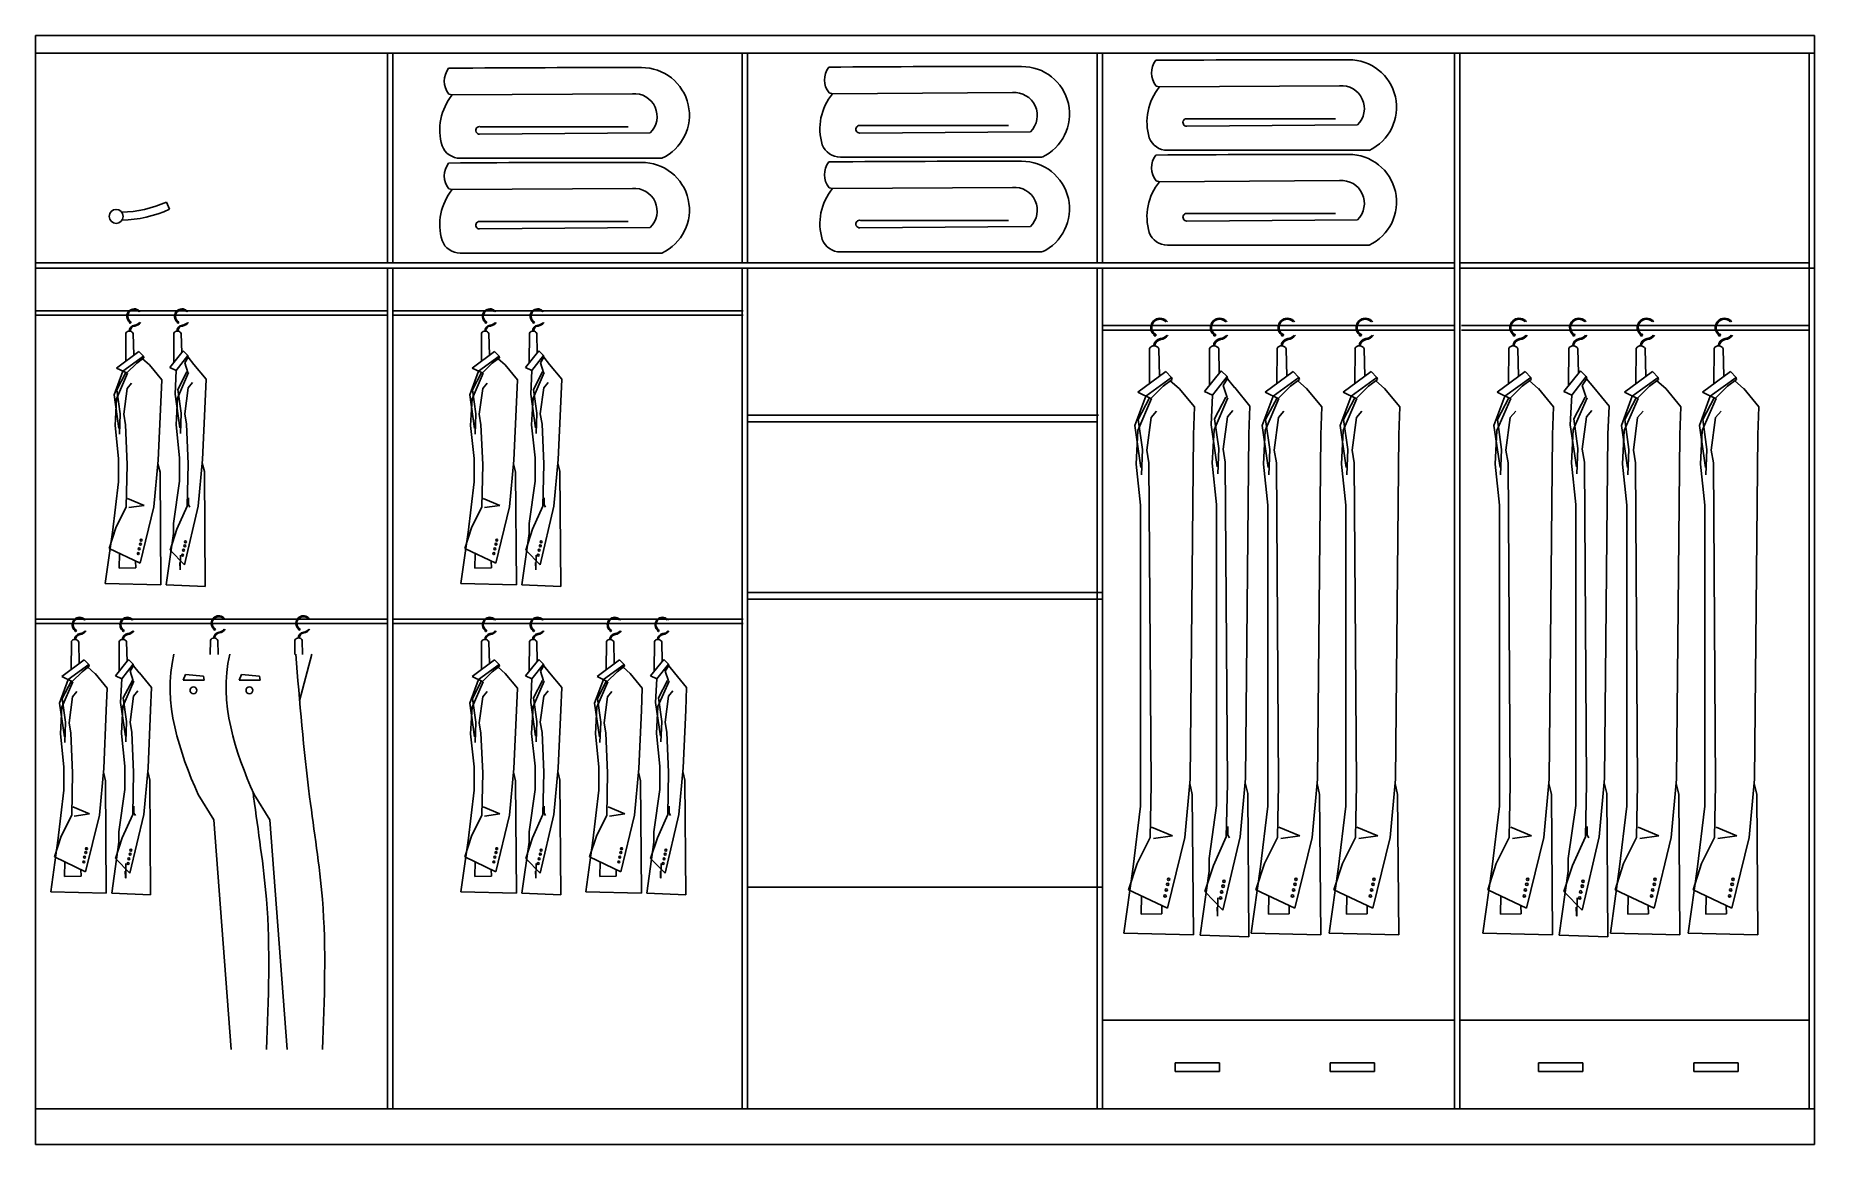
# Model space of a CAD drawing. Header units: millimetres. Extents: x 0 to 4012, y 0 to 2500.
import ezdxf

# ---------------------------------------------------------------- set-up
doc = ezdxf.new("R2010")
doc.units = ezdxf.units.MM
doc.layers.add('家私', color=2, linetype='Continuous')

msp = doc.modelspace()

# ---------------------------------------------------------------- linework, layer by layer
at = {"color": 7}
for p, q in [((0, 2500), (3200, 2500)), ((0, 0), (0, 2500)), ((3200, 2500), (4012, 2500)), ((4012, 0), (4012, 2500)), ((0, 2460), (3200, 2460)), ((794, 1987.9), (794, 2460)), ((806, 1987.9), (806, 2460)), ((1594, 1987.9), (1594, 2460)), ((1606, 1987.9), (1606, 2460)), ((2394, 1987.9), (2394, 2460)), ((2406, 1987.9), (2406, 2460)), ((3200, 80), (3200, 2460)), ((3200, 2460), (4012, 2460)), ((3212, 80), (3212, 2460)), ((4000, 80), (4000, 2460)), ((0, 1987.9), (3200, 1987.9)), ((0, 1975.9), (3200, 1975.9)), ((794, 80), (794, 1975.9)), ((806, 80), (806, 1975.9)), ((1594, 80), (1594, 1975.9)), ((1606, 80), (1606, 1975.9)), ((2394, 80), (2394, 1975.9)), ((2406, 80), (2406, 1975.9)), ((3212, 1987.9), (4000, 1987.9)), ((3212, 1975.9), (4012, 1975.9)), ((0, 1879.6), (794, 1879.6)), ((0, 1869.6), (794, 1869.6)), ((806, 1879.6), (1596, 1879.6)), ((806, 1869.6), (1596, 1869.6)), ((2406, 1846.2), (3200, 1846.2)), ((3216, 1846.2), (4000, 1846.2)), ((203.8, 1829.3), (203.4, 1765.7)), ((221.5, 1779.1), (220.3, 1828.5)), ((311.9, 1829.3), (311.6, 1762.2)), ((329.5, 1784.5), (328.4, 1828.5)), ((1005.9, 1829.3), (1005.5, 1765.7)), ((1023.6, 1779.1), (1022.4, 1828.5)), ((1114, 1829.3), (1113.6, 1762.2)), ((1131.5, 1784.5), (1130.5, 1828.5)), ((2406, 1836.2), (3200, 1836.2)), ((3216, 1836.2), (4000, 1836.2)), ((233.1, 1787.6), (182.6, 1750.2)), ((196.9, 1743.5), (243.5, 1777.2)), ((244.4, 1773.5), (228, 1761.2)), ((233.1, 1787.6), (243.5, 1777.2)), ((241.1, 1771.1), (257.1, 1757.3)), ((244.4, 1773.5), (243.5, 1777.2)), ((333, 1788.9), (303, 1751.6)), ((317.3, 1744.9), (343.5, 1778.5)), ((333, 1788.9), (343.5, 1778.5)), ((344.4, 1774.8), (336.4, 1762.5)), ((344.4, 1774.8), (343.5, 1778.5)), ((344.2, 1774.6), (357, 1758.6)), ((1035.1, 1787.6), (984.6, 1750.2)), ((998.9, 1743.5), (1045.5, 1777.2)), ((1046.4, 1773.5), (1030, 1761.2)), ((1035.1, 1787.6), (1045.5, 1777.2)), ((1043.2, 1771.1), (1059.1, 1757.3)), ((1046.4, 1773.5), (1045.5, 1777.2)), ((1135.1, 1788.9), (1105.1, 1751.6)), ((1119.4, 1744.9), (1145.5, 1778.5)), ((1135.1, 1788.9), (1145.5, 1778.5)), ((1146.4, 1774.8), (1138.5, 1762.5)), ((1146.4, 1774.8), (1145.5, 1778.5)), ((1146.3, 1774.6), (1159.1, 1758.6)), ((2512.7, 1794.5), (2512.2, 1715.1)), ((2534.8, 1731.8), (2533.3, 1793.6)), ((2647.9, 1794.5), (2647.4, 1710.7)), ((2669.8, 1738.6), (2668.5, 1793.6)), ((2800, 1794.5), (2799.5, 1715.1)), ((2822.1, 1731.8), (2820.6, 1793.6)), ((2975.9, 1794.5), (2975.4, 1715.1)), ((2998, 1731.8), (2996.5, 1793.6)), ((3322.7, 1794.5), (3322.2, 1715.1)), ((3344.8, 1731.8), (3343.3, 1793.6)), ((3457.9, 1794.5), (3457.4, 1710.7)), ((3479.8, 1738.6), (3478.5, 1793.6)), ((3610, 1794.5), (3609.5, 1715.1)), ((3632.1, 1731.8), (3630.6, 1793.6)), ((3785.9, 1794.5), (3785.4, 1715.1)), ((3808, 1731.8), (3806.5, 1793.6)), ((196.9, 1743.5), (177.1, 1690.2)), ((207.3, 1738.7), (182.4, 1681.2)), ((182.6, 1750.2), (207.3, 1738.6)), ((183.2, 1701.1), (203.8, 1740.2)), ((205.8, 1739.3), (228, 1761.2)), ((257.2, 1757.3), (284.6, 1724.1)), ((303, 1751.6), (317.3, 1744.9)), ((317.3, 1744.9), (314.8, 1691.5)), ((344.9, 1740.1), (320.1, 1682.6)), ((320.9, 1702.4), (341.4, 1741.6)), ((343.4, 1740.6), (336.4, 1762.5)), ((357.2, 1758.6), (384.6, 1725.4)), ((384.6, 1725.4), (382.6, 1674.8)), ((998.9, 1743.5), (979.2, 1690.2)), ((1009.4, 1738.7), (984.5, 1681.2)), ((984.6, 1750.2), (1009.3, 1738.6)), ((985.3, 1701.1), (1005.8, 1740.2)), ((1007.9, 1739.3), (1030, 1761.2)), ((1059.3, 1757.3), (1086.6, 1724.1)), ((1105.1, 1751.6), (1119.4, 1744.9)), ((1119.4, 1744.9), (1116.8, 1691.5)), ((1147, 1740.1), (1122.1, 1682.6)), ((1122.9, 1702.4), (1143.5, 1741.6)), ((1145.5, 1740.6), (1138.5, 1762.5)), ((1159.3, 1758.6), (1186.6, 1725.4)), ((1186.6, 1725.4), (1184.7, 1674.8)), ((2549.3, 1742.5), (2486.2, 1695.8)), ((2504, 1687.4), (2562.3, 1729.4)), ((2549.3, 1742.5), (2562.3, 1729.4)), ((2563.4, 1724.8), (2562.3, 1729.4)), ((2674.3, 1744.1), (2636.7, 1697.4)), ((2654.6, 1689), (2687.3, 1731.1)), ((2674.3, 1744.1), (2687.3, 1731.1)), ((2688.4, 1726.5), (2678.4, 1711.1)), ((2688.4, 1726.5), (2687.3, 1731.1)), ((2688.2, 1726.2), (2704.3, 1706.2)), ((2836.5, 1742.5), (2773.4, 1695.8)), ((2791.3, 1687.4), (2849.5, 1729.4)), ((2836.5, 1742.5), (2849.5, 1729.4)), ((2850.7, 1724.8), (2849.5, 1729.4)), ((3012.4, 1742.5), (2949.3, 1695.8)), ((2967.1, 1687.4), (3025.4, 1729.4)), ((3012.4, 1742.5), (3025.4, 1729.4)), ((3026.6, 1724.8), (3025.4, 1729.4)), ((3359.3, 1742.5), (3296.2, 1695.8)), ((3314, 1687.4), (3372.3, 1729.4)), ((3359.3, 1742.5), (3372.3, 1729.4)), ((3373.4, 1724.8), (3372.3, 1729.4)), ((3484.3, 1744.1), (3446.7, 1697.4)), ((3464.6, 1689), (3497.3, 1731.1)), ((3484.3, 1744.1), (3497.3, 1731.1)), ((3498.4, 1726.5), (3488.4, 1711.1)), ((3498.4, 1726.5), (3497.3, 1731.1)), ((3498.2, 1726.2), (3514.3, 1706.2)), ((3646.5, 1742.5), (3583.4, 1695.8)), ((3601.3, 1687.4), (3659.5, 1729.4)), ((3646.5, 1742.5), (3659.5, 1729.4)), ((3660.7, 1724.8), (3659.5, 1729.4)), ((3822.4, 1742.5), (3759.3, 1695.8)), ((3777.1, 1687.4), (3835.4, 1729.4)), ((3822.4, 1742.5), (3835.4, 1729.4)), ((3836.6, 1724.8), (3835.4, 1729.4)), ((177.1, 1690.2), (188.1, 1614.4)), ((183.2, 1701.1), (190.8, 1647.3)), ((198.7, 1646.1), (206.5, 1704.6)), ((206.5, 1704.6), (216.2, 1716.3)), ((284.6, 1724.1), (282.6, 1673.4)), ((314.8, 1691.5), (325.7, 1615.8)), ((320.9, 1702.4), (328.5, 1648.6)), ((336.3, 1647.5), (344.1, 1706)), ((344.1, 1706), (353.9, 1717.6)), ((979.2, 1690.2), (990.1, 1614.4)), ((985.3, 1701.1), (992.9, 1647.3)), ((1000.7, 1646.1), (1008.5, 1704.6)), ((1008.5, 1704.6), (1018.3, 1716.3)), ((1086.6, 1724.1), (1084.7, 1673.4)), ((1116.8, 1691.5), (1127.8, 1615.8)), ((1122.9, 1702.4), (1130.5, 1648.6)), ((1138.4, 1647.5), (1146.2, 1706)), ((1146.2, 1706), (1155.9, 1717.6)), ((2504, 1687.4), (2479.3, 1620.7)), ((2486.2, 1695.8), (2517, 1681.2)), ((2515.2, 1682.1), (2542.9, 1709.4)), ((2563.4, 1724.8), (2542.9, 1709.4)), ((2559.3, 1721.8), (2579.3, 1704.6)), ((2579.5, 1704.5), (2613.7, 1663.1)), ((2636.7, 1697.4), (2654.6, 1689)), ((2654.6, 1689), (2651.4, 1622.4)), ((2687.3, 1683.7), (2678.4, 1711.1)), ((2704.5, 1706.2), (2738.7, 1664.8)), ((2791.3, 1687.4), (2766.6, 1620.7)), ((2773.4, 1695.8), (2804.3, 1681.2)), ((2802.5, 1682.1), (2830.1, 1709.4)), ((2850.7, 1724.8), (2830.1, 1709.4)), ((2846.6, 1721.8), (2866.5, 1704.6)), ((2866.7, 1704.5), (2900.9, 1663.1)), ((2967.1, 1687.4), (2942.5, 1620.7)), ((2949.3, 1695.8), (2980.2, 1681.2)), ((2978.4, 1682.1), (3006, 1709.4)), ((3026.6, 1724.8), (3006, 1709.4)), ((3022.5, 1721.8), (3042.4, 1704.6)), ((3042.6, 1704.5), (3076.8, 1663.1)), ((3314, 1687.4), (3289.3, 1620.7)), ((3296.2, 1695.8), (3327, 1681.2)), ((3325.2, 1682.1), (3352.9, 1709.4)), ((3373.4, 1724.8), (3352.9, 1709.4)), ((3369.3, 1721.8), (3389.3, 1704.6)), ((3389.5, 1704.5), (3423.7, 1663.1)), ((3446.7, 1697.4), (3464.6, 1689)), ((3464.6, 1689), (3461.4, 1622.4)), ((3497.3, 1683.7), (3488.4, 1711.1)), ((3514.5, 1706.2), (3548.7, 1664.8)), ((3601.3, 1687.4), (3576.6, 1620.7)), ((3583.4, 1695.8), (3614.3, 1681.2)), ((3612.5, 1682.1), (3640.1, 1709.4)), ((3660.7, 1724.8), (3640.1, 1709.4)), ((3656.6, 1721.8), (3676.5, 1704.6)), ((3676.7, 1704.5), (3710.9, 1663.1)), ((3777.1, 1687.4), (3752.5, 1620.7)), ((3759.3, 1695.8), (3790.2, 1681.2)), ((3788.4, 1682.1), (3816, 1709.4)), ((3836.6, 1724.8), (3816, 1709.4)), ((3832.5, 1721.8), (3852.4, 1704.6)), ((3852.6, 1704.5), (3886.8, 1663.1)), ((182.4, 1681.2), (179.2, 1620.8)), ((190.8, 1647.3), (189, 1601.6)), ((202.6, 1622.7), (198.7, 1646.1)), ((282.6, 1673.4), (276.8, 1542.8)), ((320.1, 1682.6), (316.8, 1622.1)), ((328.5, 1648.6), (326.6, 1603)), ((340.2, 1624.1), (336.3, 1647.5)), ((382.6, 1674.8), (376.8, 1544.1)), ((984.5, 1681.2), (981.2, 1620.8)), ((992.9, 1647.3), (991.1, 1601.6)), ((1004.6, 1622.7), (1000.7, 1646.1)), ((1084.7, 1673.4), (1078.8, 1542.8)), ((1122.1, 1682.6), (1118.8, 1622.1)), ((1130.5, 1648.6), (1128.7, 1603)), ((1142.3, 1624.1), (1138.4, 1647.5)), ((1184.7, 1674.8), (1178.8, 1544.1)), ((2517.1, 1681.4), (2486, 1609.5)), ((2487, 1634.4), (2512.7, 1683.3)), ((2516.1, 1638.7), (2528.2, 1653.4)), ((2613.7, 1663.1), (2611.2, 1599.7)), ((2689.1, 1683), (2658, 1611.2)), ((2659, 1636), (2684.7, 1684.9)), ((2688.1, 1640.4), (2700.3, 1655)), ((2738.7, 1664.8), (2736.2, 1601.4)), ((2804.3, 1681.4), (2773.2, 1609.5)), ((2774.3, 1634.4), (2800, 1683.3)), ((2803.3, 1638.7), (2815.5, 1653.4)), ((2900.9, 1663.1), (2898.5, 1599.7)), ((2980.2, 1681.4), (2949.1, 1609.5)), ((2950.1, 1634.4), (2975.8, 1683.3)), ((2979.2, 1638.7), (2991.4, 1653.4)), ((3076.8, 1663.1), (3074.4, 1599.7)), ((3327.1, 1681.4), (3296, 1609.5)), ((3297, 1634.4), (3322.7, 1683.3)), ((3326.1, 1638.7), (3338.2, 1653.4)), ((3423.7, 1663.1), (3421.2, 1599.7)), ((3499.1, 1683), (3468, 1611.2)), ((3469, 1636), (3494.7, 1684.9)), ((3498.1, 1640.4), (3510.3, 1655)), ((3548.7, 1664.8), (3546.2, 1601.4)), ((3614.3, 1681.4), (3583.2, 1609.5)), ((3584.3, 1634.4), (3610, 1683.3)), ((3613.3, 1638.7), (3625.5, 1653.4)), ((3710.9, 1663.1), (3708.5, 1599.7)), ((3790.2, 1681.4), (3759.1, 1609.5)), ((3760.1, 1634.4), (3785.8, 1683.3)), ((3789.2, 1638.7), (3801.4, 1653.4)), ((3886.8, 1663.1), (3884.4, 1599.7)), ((179.2, 1620.8), (187, 1546.7)), ((206.5, 1533), (202.6, 1622.7)), ((316.8, 1622.1), (324.6, 1548)), ((344.1, 1534.4), (340.2, 1624.1)), ((981.2, 1620.8), (989, 1546.7)), ((1008.5, 1533), (1004.6, 1622.7)), ((1118.8, 1622.1), (1126.7, 1548)), ((1146.2, 1534.4), (1142.3, 1624.1)), ((1606, 1644), (2397.4, 1644)), ((1606, 1629), (2394, 1629)), ((2479.3, 1620.7), (2493.1, 1526)), ((2486, 1609.5), (2481.9, 1533.9)), ((2487, 1634.4), (2496.5, 1567.1)), ((2506.3, 1565.6), (2516.1, 1638.7)), ((2651.4, 1622.4), (2665.1, 1527.7)), ((2658, 1611.2), (2653.9, 1535.6)), ((2659, 1636), (2668.5, 1568.8)), ((2678.3, 1567.3), (2688.1, 1640.4)), ((2766.6, 1620.7), (2780.3, 1526)), ((2773.2, 1609.5), (2769.2, 1533.9)), ((2774.3, 1634.4), (2783.7, 1567.1)), ((2793.6, 1565.6), (2803.3, 1638.7)), ((2942.5, 1620.7), (2956.2, 1526)), ((2949.1, 1609.5), (2945.1, 1533.9)), ((2950.1, 1634.4), (2959.6, 1567.1)), ((2969.4, 1565.6), (2979.2, 1638.7)), ((3289.3, 1620.7), (3303.1, 1526)), ((3296, 1609.5), (3291.9, 1533.9)), ((3297, 1634.4), (3306.5, 1567.1)), ((3316.3, 1565.6), (3326.1, 1638.7)), ((3461.4, 1622.4), (3475.1, 1527.7)), ((3468, 1611.2), (3463.9, 1535.6)), ((3469, 1636), (3478.5, 1568.8)), ((3488.3, 1567.3), (3498.1, 1640.4)), ((3576.6, 1620.7), (3590.3, 1526)), ((3583.2, 1609.5), (3579.2, 1533.9)), ((3584.3, 1634.4), (3593.7, 1567.1)), ((3603.6, 1565.6), (3613.3, 1638.7)), ((3752.5, 1620.7), (3766.2, 1526)), ((3759.1, 1609.5), (3755.1, 1533.9)), ((3760.1, 1634.4), (3769.6, 1567.1)), ((3779.4, 1565.6), (3789.2, 1638.7)), ((2496.5, 1567.1), (2494.2, 1510)), ((2511.2, 1536.4), (2506.3, 1565.6)), ((2611.2, 1599.7), (2603.9, 823.5)), ((2668.5, 1568.8), (2666.2, 1511.7)), ((2683.2, 1538), (2678.3, 1567.3)), ((2736.2, 1601.4), (2728.9, 825.1)), ((2783.7, 1567.1), (2781.5, 1510)), ((2798.4, 1536.4), (2793.6, 1565.6)), ((2898.5, 1599.7), (2891.2, 823.5)), ((2959.6, 1567.1), (2957.3, 1510)), ((2974.3, 1536.4), (2969.4, 1565.6)), ((3074.4, 1599.7), (3067.1, 823.5)), ((3306.5, 1567.1), (3304.2, 1510)), ((3321.2, 1536.4), (3316.3, 1565.6)), ((3421.2, 1599.7), (3413.9, 823.5)), ((3478.5, 1568.8), (3476.2, 1511.7)), ((3493.2, 1538), (3488.3, 1567.3)), ((3546.2, 1601.4), (3538.9, 825.1)), ((3593.7, 1567.1), (3591.5, 1510)), ((3608.4, 1536.4), (3603.6, 1565.6)), ((3708.5, 1599.7), (3701.2, 823.5)), ((3769.6, 1567.1), (3767.3, 1510)), ((3784.3, 1536.4), (3779.4, 1565.6)), ((3884.4, 1599.7), (3877.1, 823.5)), ((187, 1546.7), (187, 1494.1)), ((204.5, 1437.5), (206.5, 1533)), ((276.8, 1542.8), (267, 1437.5)), ((280.7, 1515.5), (276, 1534.8)), ((324.6, 1548), (324.6, 1495.4)), ((342.2, 1438.8), (344.1, 1534.4)), ((376.8, 1544.1), (367, 1438.8)), ((380.7, 1516.8), (376, 1536.1)), ((989, 1546.7), (989, 1494.1)), ((1006.6, 1437.5), (1008.5, 1533)), ((1078.8, 1542.8), (1069.1, 1437.5)), ((1082.7, 1515.5), (1078.1, 1534.8)), ((1126.7, 1548), (1126.7, 1495.4)), ((1144.2, 1438.8), (1146.2, 1534.4)), ((1178.8, 1544.1), (1169.1, 1438.8)), ((1182.7, 1516.8), (1178.1, 1536.1)), ((2481.9, 1533.9), (2491.7, 1441.3)), ((2516.1, 811.3), (2511.2, 1536.4)), ((2653.9, 1535.6), (2663.7, 1443)), ((2688.1, 812.9), (2683.2, 1538)), ((2769.2, 1533.9), (2778.9, 1441.3)), ((2803.3, 811.3), (2798.4, 1536.4)), ((2945.1, 1533.9), (2954.8, 1441.3)), ((2979.2, 811.3), (2974.3, 1536.4)), ((3291.9, 1533.9), (3301.7, 1441.3)), ((3326.1, 811.3), (3321.2, 1536.4)), ((3463.9, 1535.6), (3473.7, 1443)), ((3498.1, 812.9), (3493.2, 1538)), ((3579.2, 1533.9), (3588.9, 1441.3)), ((3613.3, 811.3), (3608.4, 1536.4)), ((3755.1, 1533.9), (3764.8, 1441.3)), ((3789.2, 811.3), (3784.3, 1536.4)), ((187, 1494.1), (173.3, 1380)), ((282.6, 1261.8), (280.7, 1515.5)), ((324.6, 1495.4), (310.9, 1399.9)), ((382.6, 1258.2), (380.7, 1516.8)), ((989, 1494.1), (975.4, 1380)), ((1084.7, 1261.8), (1082.7, 1515.5)), ((1126.7, 1495.4), (1113, 1399.9)), ((1184.7, 1258.2), (1182.7, 1516.8)), ((207.4, 1456.3), (245, 1440.7)), ((345, 1457.7), (345, 1442)), ((1009.4, 1456.3), (1047, 1440.7)), ((1147.1, 1457.7), (1147, 1442)), ((181.1, 1390.4), (204.5, 1437.5)), ((245, 1440.7), (210.5, 1435.7)), ((267, 1437.5), (236, 1310.3)), ((318.8, 1386.9), (342.2, 1438.8)), ((367, 1438.8), (336, 1306.8)), ((345, 1442), (348.1, 1437)), ((983.2, 1390.4), (1006.6, 1437.5)), ((1047, 1440.7), (1012.6, 1435.7)), ((1069.1, 1437.5), (1038, 1310.3)), ((1120.8, 1386.9), (1144.2, 1438.8)), ((1169.1, 1438.8), (1138, 1306.8)), ((1147, 1442), (1150.2, 1437)), ((2491.7, 1441.3), (2491.7, 762.5)), ((2663.7, 1443), (2663.7, 764.2)), ((2778.9, 1441.3), (2778.9, 762.5)), ((2954.8, 1441.3), (2954.8, 762.5)), ((3301.7, 1441.3), (3301.7, 762.5)), ((3473.7, 1443), (3473.7, 764.2)), ((3588.9, 1441.3), (3588.9, 762.5)), ((3764.8, 1441.3), (3764.8, 762.5)), ((173.3, 1380.7), (157.2, 1265)), ((165.7, 1343.5), (181.1, 1390.4)), ((173.3, 1380), (173.3, 1380.7)), ((310.9, 1377.1), (294.9, 1261.5)), ((303.3, 1339.9), (318.8, 1386.9)), ((310.9, 1399.9), (310.9, 1377.1)), ((975.4, 1380.7), (959.3, 1265)), ((967.8, 1343.5), (983.2, 1390.4)), ((975.4, 1380), (975.4, 1380.7)), ((1113, 1377.1), (1096.9, 1261.5)), ((1105.4, 1339.9), (1120.8, 1386.9)), ((1113, 1399.9), (1113, 1377.1)), ((236, 1310.3), (165.7, 1343.5)), ((189.3, 1332.4), (188.7, 1299.3)), ((336, 1306.8), (303.3, 1339.9)), ((326.9, 1328.8), (326.4, 1295.7)), ((1038, 1310.3), (967.8, 1343.5)), ((991.3, 1332.4), (990.8, 1299.3)), ((1138, 1306.8), (1105.4, 1339.9)), ((1129, 1328.8), (1128.4, 1295.7)), ((188.7, 1299.3), (226, 1299.9)), ((226, 1299.9), (225.5, 1315.3)), ((326, 1296.4), (325.5, 1311.7)), ((326.4, 1295.7), (326, 1296.4)), ((990.8, 1299.3), (1028, 1299.9)), ((1028, 1299.9), (1027.6, 1315.3)), ((1128, 1296.4), (1127.6, 1311.7)), ((1128.4, 1295.7), (1128, 1296.4)), ((157.2, 1265), (282.6, 1261.8)), ((294.9, 1261.5), (382.6, 1258.2)), ((959.3, 1265), (1084.7, 1261.8)), ((1096.9, 1261.5), (1184.7, 1258.2)), ((1606, 1244), (2406, 1244)), ((1606, 1229), (2406, 1229)), ((0, 1184.2), (794, 1184.2)), ((0, 1174.2), (794, 1174.2)), ((806, 1184.2), (1596, 1184.2)), ((806, 1174.2), (1596, 1174.2)), ((80.7, 1133.9), (80.3, 1070.3)), ((98.4, 1083.7), (97.2, 1133.2)), ((188.8, 1133.9), (188.4, 1066.8)), ((206.4, 1089.1), (205.3, 1133.2)), ((394.3, 1137.2), (394.1, 1104.4)), ((411.6, 1104.4), (410.8, 1136.5)), ((585.1, 1137.2), (584.9, 1104.4)), ((602.3, 1104.4), (601.6, 1136.5)), ((1005.9, 1133.9), (1005.5, 1070.3)), ((1023.6, 1083.7), (1022.4, 1133.2)), ((1114, 1133.9), (1113.6, 1066.8)), ((1131.5, 1089.1), (1130.5, 1133.2)), ((1287.5, 1133.9), (1287.2, 1070.3)), ((1305.2, 1083.7), (1304, 1133.2)), ((1395.7, 1133.9), (1395.3, 1066.8)), ((1413.2, 1089.1), (1412.2, 1133.2)), ((109.9, 1092.2), (59.4, 1054.9)), ((109.9, 1092.2), (120.3, 1081.8)), ((209.9, 1093.6), (179.9, 1056.2)), ((209.9, 1093.6), (220.3, 1083.1)), ((623.4, 1105.3), (595.6, 999.8)), ((1035.1, 1092.2), (984.6, 1054.9)), ((1035.1, 1092.2), (1045.5, 1081.8)), ((1135.1, 1093.6), (1105.1, 1056.2)), ((1135.1, 1093.6), (1145.5, 1083.1)), ((1316.8, 1092.2), (1266.3, 1054.9)), ((1316.8, 1092.2), (1327.2, 1081.8)), ((1416.8, 1093.6), (1386.8, 1056.2)), ((1416.8, 1093.6), (1427.2, 1083.1)), ((73.7, 1048.1), (54, 994.8)), ((84.2, 1043.3), (59.3, 985.8)), ((59.4, 1054.9), (84.1, 1043.2)), ((60.1, 1005.7), (80.7, 1044.9)), ((73.7, 1048.1), (120.3, 1081.8)), ((82.7, 1043.9), (104.8, 1065.8)), ((121.2, 1078.1), (104.8, 1065.8)), ((118, 1075.7), (133.9, 1061.9)), ((121.2, 1078.1), (120.3, 1081.8)), ((134.1, 1061.9), (161.4, 1028.7)), ((179.9, 1056.2), (194.2, 1049.5)), ((194.2, 1049.5), (191.6, 996.2)), ((194.2, 1049.5), (220.3, 1083.1)), ((221.8, 1044.7), (196.9, 987.2)), ((197.7, 1007.1), (218.3, 1046.2)), ((221.2, 1079.5), (213.3, 1067.1)), ((220.3, 1045.2), (213.3, 1067.1)), ((221.2, 1079.5), (220.3, 1083.1)), ((221.1, 1079.2), (233.9, 1063.2)), ((234.1, 1063.2), (261.4, 1030.1)), ((333.2, 1046.5), (338.4, 1059.6)), ((380.3, 1046.5), (333.2, 1046.5)), ((338.4, 1059.6), (378.8, 1055.7)), ((378.8, 1055.7), (380.3, 1046.5)), ((459.4, 1046.5), (464.7, 1059.6)), ((506.6, 1046.5), (459.4, 1046.5)), ((464.7, 1059.6), (505, 1055.7)), ((505, 1055.7), (506.6, 1046.5)), ((998.9, 1048.1), (979.2, 994.8)), ((1009.4, 1043.3), (984.5, 985.8)), ((984.6, 1054.9), (1009.3, 1043.2)), ((985.3, 1005.7), (1005.8, 1044.9)), ((998.9, 1048.1), (1045.5, 1081.8)), ((1007.9, 1043.9), (1030, 1065.8)), ((1046.4, 1078.1), (1030, 1065.8)), ((1043.2, 1075.7), (1059.1, 1061.9)), ((1046.4, 1078.1), (1045.5, 1081.8)), ((1059.3, 1061.9), (1086.6, 1028.7)), ((1105.1, 1056.2), (1119.4, 1049.5)), ((1119.4, 1049.5), (1116.8, 996.2)), ((1119.4, 1049.5), (1145.5, 1083.1)), ((1147, 1044.7), (1122.1, 987.2)), ((1122.9, 1007.1), (1143.5, 1046.2)), ((1146.4, 1079.5), (1138.5, 1067.1)), ((1145.5, 1045.2), (1138.5, 1067.1)), ((1146.4, 1079.5), (1145.5, 1083.1)), ((1146.3, 1079.2), (1159.1, 1063.2)), ((1159.3, 1063.2), (1186.6, 1030.1)), ((1280.6, 1048.1), (1260.9, 994.8)), ((1291, 1043.3), (1266.2, 985.8)), ((1266.3, 1054.9), (1291, 1043.2)), ((1267, 1005.7), (1287.5, 1044.9)), ((1280.6, 1048.1), (1327.2, 1081.8)), ((1289.5, 1043.9), (1311.7, 1065.8)), ((1328.1, 1078.1), (1311.7, 1065.8)), ((1324.9, 1075.7), (1340.8, 1061.9)), ((1328.1, 1078.1), (1327.2, 1081.8)), ((1340.9, 1061.9), (1368.3, 1028.7)), ((1386.8, 1056.2), (1401.1, 1049.5)), ((1401.1, 1049.5), (1398.5, 996.2)), ((1401.1, 1049.5), (1427.2, 1083.1)), ((1428.7, 1044.7), (1403.8, 987.2)), ((1404.6, 1007.1), (1425.2, 1046.2)), ((1428.1, 1079.5), (1420.1, 1067.1)), ((1427.2, 1045.2), (1420.1, 1067.1)), ((1428.1, 1079.5), (1427.2, 1083.1)), ((1428, 1079.2), (1440.8, 1063.2)), ((1440.9, 1063.2), (1468.3, 1030.1)), ((60.1, 1005.7), (67.7, 951.9)), ((75.5, 950.7), (83.4, 1009.2)), ((83.4, 1009.2), (93.1, 1020.9)), ((161.4, 1028.7), (159.5, 978)), ((197.7, 1007.1), (205.3, 953.2)), ((213.2, 952.1), (221, 1010.6)), ((221, 1010.6), (230.7, 1022.3)), ((261.4, 1030.1), (259.5, 979.4)), ((985.3, 1005.7), (992.9, 951.9)), ((1000.7, 950.7), (1008.5, 1009.2)), ((1008.5, 1009.2), (1018.3, 1020.9)), ((1086.6, 1028.7), (1084.7, 978)), ((1122.9, 1007.1), (1130.5, 953.2)), ((1138.4, 952.1), (1146.2, 1010.6)), ((1146.2, 1010.6), (1155.9, 1022.3)), ((1186.6, 1030.1), (1184.7, 979.4)), ((1267, 1005.7), (1274.6, 951.9)), ((1282.4, 950.7), (1290.2, 1009.2)), ((1290.2, 1009.2), (1300, 1020.9)), ((1368.3, 1028.7), (1366.4, 978)), ((1404.6, 1007.1), (1412.2, 953.2)), ((1420, 952.1), (1427.8, 1010.6)), ((1427.8, 1010.6), (1437.6, 1022.3)), ((1468.3, 1030.1), (1466.3, 979.4)), ((54, 994.8), (65, 919)), ((59.3, 985.8), (56, 925.4)), ((159.5, 978), (153.6, 847.4)), ((191.6, 996.2), (202.6, 920.4)), ((196.9, 987.2), (193.7, 926.7)), ((259.5, 979.4), (253.6, 848.7)), ((979.2, 994.8), (990.1, 919)), ((984.5, 985.8), (981.2, 925.4)), ((1084.7, 978), (1078.8, 847.4)), ((1116.8, 996.2), (1127.8, 920.4)), ((1122.1, 987.2), (1118.8, 926.7)), ((1184.7, 979.4), (1178.8, 848.7)), ((1260.9, 994.8), (1271.8, 919)), ((1266.2, 985.8), (1262.9, 925.4)), ((1366.4, 978), (1360.5, 847.4)), ((1398.5, 996.2), (1409.4, 920.4)), ((1403.8, 987.2), (1400.5, 926.7)), ((1466.3, 979.4), (1460.5, 848.7)), ((56, 925.4), (63.8, 851.3)), ((67.7, 951.9), (65.9, 906.3)), ((79.4, 927.3), (75.5, 950.7)), ((83.4, 837.7), (79.4, 927.3)), ((193.7, 926.7), (201.5, 852.6)), ((205.3, 953.2), (203.5, 907.6)), ((217.1, 928.7), (213.2, 952.1)), ((221, 839), (217.1, 928.7)), ((981.2, 925.4), (989, 851.3)), ((992.9, 951.9), (991.1, 906.3)), ((1004.6, 927.3), (1000.7, 950.7)), ((1008.5, 837.7), (1004.6, 927.3)), ((1118.8, 926.7), (1126.7, 852.6)), ((1130.5, 953.2), (1128.7, 907.6)), ((1142.3, 928.7), (1138.4, 952.1)), ((1146.2, 839), (1142.3, 928.7)), ((1262.9, 925.4), (1270.7, 851.3)), ((1274.6, 951.9), (1272.7, 906.3)), ((1286.3, 927.3), (1282.4, 950.7)), ((1290.2, 837.7), (1286.3, 927.3)), ((1400.5, 926.7), (1408.3, 852.6)), ((1412.2, 953.2), (1410.4, 907.6)), ((1423.9, 928.7), (1420, 952.1)), ((1427.8, 839), (1423.9, 928.7)), ((63.8, 851.3), (63.8, 798.7)), ((153.6, 847.4), (143.9, 742.1)), ((201.5, 852.6), (201.5, 800)), ((253.6, 848.7), (243.9, 743.5)), ((989, 851.3), (989, 798.7)), ((1078.8, 847.4), (1069.1, 742.1)), ((1126.7, 852.6), (1126.7, 800)), ((1178.8, 848.7), (1169.1, 743.5)), ((1270.7, 851.3), (1270.7, 798.7)), ((1360.5, 847.4), (1350.7, 742.1)), ((1408.3, 852.6), (1408.3, 800)), ((1460.5, 848.7), (1450.7, 743.5)), ((81.4, 742.1), (83.4, 837.7)), ((157.5, 820.1), (152.9, 839.4)), ((159.5, 566.4), (157.5, 820.1)), ((219, 743.5), (221, 839)), ((257.5, 821.4), (252.9, 840.7)), ((259.5, 562.8), (257.5, 821.4)), ((1006.6, 742.1), (1008.5, 837.7)), ((1082.7, 820.1), (1078.1, 839.4)), ((1084.7, 566.4), (1082.7, 820.1)), ((1144.2, 743.5), (1146.2, 839)), ((1182.7, 821.4), (1178.1, 840.7)), ((1184.7, 562.8), (1182.7, 821.4)), ((1288.3, 742.1), (1290.2, 837.7)), ((1364.4, 820.1), (1359.8, 839.4)), ((1366.4, 566.4), (1364.4, 820.1)), ((1425.9, 743.5), (1427.8, 839)), ((1464.4, 821.4), (1459.8, 840.7)), ((1466.3, 562.8), (1464.4, 821.4)), ((2513.6, 691.9), (2516.1, 811.3)), ((2603.9, 823.5), (2591.7, 691.9)), ((2608.8, 789.3), (2603, 813.5)), ((2685.6, 693.5), (2688.1, 812.9)), ((2728.9, 825.1), (2716.7, 693.5)), ((2733.8, 791), (2728, 815.1)), ((2800.9, 691.9), (2803.3, 811.3)), ((2891.2, 823.5), (2879, 691.9)), ((2896.1, 789.3), (2890.2, 813.5)), ((2976.8, 691.9), (2979.2, 811.3)), ((3067.1, 823.5), (3054.9, 691.9)), ((3071.9, 789.3), (3066.1, 813.5)), ((3323.6, 691.9), (3326.1, 811.3)), ((3413.9, 823.5), (3401.7, 691.9)), ((3418.8, 789.3), (3413, 813.5)), ((3495.6, 693.5), (3498.1, 812.9)), ((3538.9, 825.1), (3526.7, 693.5)), ((3543.8, 791), (3538, 815.1)), ((3610.9, 691.9), (3613.3, 811.3)), ((3701.2, 823.5), (3689, 691.9)), ((3706.1, 789.3), (3700.2, 813.5)), ((3786.8, 691.9), (3789.2, 811.3)), ((3877.1, 823.5), (3864.9, 691.9)), ((3881.9, 789.3), (3876.1, 813.5)), ((63.8, 798.7), (50.2, 684.6)), ((201.5, 800), (187.8, 704.5)), ((221.9, 762.3), (221.8, 746.6)), ((401.8, 732), (366.5, 788.8)), ((528.1, 732), (492.7, 788.8)), ((989, 798.7), (975.4, 684.6)), ((1126.7, 800), (1113, 704.5)), ((1147.1, 762.3), (1147, 746.6)), ((1270.7, 798.7), (1257, 684.6)), ((1408.3, 800), (1394.7, 704.5)), ((1428.7, 762.3), (1428.7, 746.6)), ((2491.7, 762.5), (2474.6, 620)), ((2611.2, 472.2), (2608.8, 789.3)), ((2663.7, 764.2), (2646.6, 644.8)), ((2736.2, 467.7), (2733.8, 791)), ((2778.9, 762.5), (2761.9, 620)), ((2898.5, 472.2), (2896.1, 789.3)), ((2954.8, 762.5), (2937.7, 620)), ((3074.4, 472.2), (3071.9, 789.3)), ((3301.7, 762.5), (3284.6, 620)), ((3421.2, 472.2), (3418.8, 789.3)), ((3473.7, 764.2), (3456.6, 644.8)), ((3546.2, 467.7), (3543.8, 791)), ((3588.9, 762.5), (3571.9, 620)), ((3708.5, 472.2), (3706.1, 789.3)), ((3764.8, 762.5), (3747.7, 620)), ((3884.4, 472.2), (3881.9, 789.3)), ((58, 695.1), (81.4, 742.1)), ((84.2, 761), (121.9, 745.3)), ((121.9, 745.3), (87.4, 740.3)), ((143.9, 742.1), (112.8, 614.9)), ((195.6, 691.5), (219, 743.5)), ((243.9, 743.5), (212.8, 611.4)), ((221.8, 746.6), (225, 741.6)), ((441.5, 214.3), (401.8, 732)), ((567.8, 214.3), (528.1, 732)), ((983.2, 695.1), (1006.6, 742.1)), ((1009.4, 761), (1047, 745.3)), ((1047, 745.3), (1012.6, 740.3)), ((1069.1, 742.1), (1038, 614.9)), ((1120.8, 691.5), (1144.2, 743.5)), ((1169.1, 743.5), (1138, 611.4)), ((1147, 746.6), (1150.2, 741.6)), ((1264.9, 695.1), (1288.3, 742.1)), ((1291.1, 761), (1328.7, 745.3)), ((1328.7, 745.3), (1294.2, 740.3)), ((1350.7, 742.1), (1319.7, 614.9)), ((1402.5, 691.5), (1425.9, 743.5)), ((1450.7, 743.5), (1419.7, 611.4)), ((1428.7, 746.6), (1431.9, 741.6)), ((0, 80), (0, 720)), ((50.2, 685.3), (34.1, 569.7)), ((42.6, 648.1), (58, 695.1)), ((50.2, 684.6), (50.2, 685.3)), ((180.2, 644.5), (195.6, 691.5)), ((187.8, 704.5), (187.8, 681.8)), ((975.4, 685.3), (959.3, 569.7)), ((967.8, 648.1), (983.2, 695.1)), ((975.4, 684.6), (975.4, 685.3)), ((1105.4, 644.5), (1120.8, 691.5)), ((1113, 704.5), (1113, 681.8)), ((1257, 685.3), (1241, 569.7)), ((1249.4, 648.1), (1264.9, 695.1)), ((1257, 684.6), (1257, 685.3)), ((1387.1, 644.5), (1402.5, 691.5)), ((1394.7, 704.5), (1394.7, 681.8)), ((2484.3, 633), (2513.6, 691.9)), ((2517.2, 715.4), (2564.2, 695.8)), ((2564.2, 695.8), (2521.1, 689.6)), ((2591.7, 691.9), (2552.9, 532.9)), ((2656.4, 628.6), (2685.6, 693.5)), ((2716.7, 693.5), (2677.9, 528.4)), ((2689.2, 717.1), (2689.2, 697.5)), ((2689.2, 697.5), (2693.1, 691.2)), ((2771.6, 633), (2800.9, 691.9)), ((2804.4, 715.4), (2851.4, 695.8)), ((2851.4, 695.8), (2808.4, 689.6)), ((2879, 691.9), (2840.2, 532.9)), ((2947.5, 633), (2976.8, 691.9)), ((2980.3, 715.4), (3027.3, 695.8)), ((3027.3, 695.8), (2984.2, 689.6)), ((3054.9, 691.9), (3016, 532.9)), ((3294.3, 633), (3323.6, 691.9)), ((3327.2, 715.4), (3374.2, 695.8)), ((3374.2, 695.8), (3331.1, 689.6)), ((3401.7, 691.9), (3362.9, 532.9)), ((3466.4, 628.6), (3495.6, 693.5)), ((3526.7, 693.5), (3487.9, 528.4)), ((3499.2, 717.1), (3499.2, 697.5)), ((3499.2, 697.5), (3503.1, 691.2)), ((3581.6, 633), (3610.9, 691.9)), ((3614.4, 715.4), (3661.4, 695.8)), ((3661.4, 695.8), (3618.4, 689.6)), ((3689, 691.9), (3650.2, 532.9)), ((3757.5, 633), (3786.8, 691.9)), ((3790.3, 715.4), (3837.3, 695.8)), ((3837.3, 695.8), (3794.2, 689.6)), ((3864.9, 691.9), (3826, 532.9)), ((0, 80), (0, 680)), ((112.8, 614.9), (42.6, 648.1)), ((187.8, 681.8), (171.7, 566.1)), ((212.8, 611.4), (180.2, 644.5)), ((1038, 614.9), (967.8, 648.1)), ((1113, 681.8), (1096.9, 566.1)), ((1138, 611.4), (1105.4, 644.5)), ((1319.7, 614.9), (1249.4, 648.1)), ((1394.7, 681.8), (1378.6, 566.1)), ((1419.7, 611.4), (1387.1, 644.5)), ((2646.6, 644.8), (2646.6, 616.4)), ((3456.6, 644.8), (3456.6, 616.4)), ((0, 130), (0, 630)), ((66.1, 637), (65.6, 603.9)), ((65.6, 603.9), (102.9, 604.5)), ((102.9, 604.5), (102.4, 619.9)), ((202.8, 601), (202.4, 616.3)), ((203.8, 633.4), (203.2, 600.3)), ((991.3, 637), (990.8, 603.9)), ((990.8, 603.9), (1028, 604.5)), ((1028, 604.5), (1027.6, 619.9)), ((1128, 601), (1127.6, 616.3)), ((1129, 633.4), (1128.4, 600.3)), ((1273, 637), (1272.5, 603.9)), ((1272.5, 603.9), (1309.7, 604.5)), ((1309.7, 604.5), (1309.3, 619.9)), ((1409.7, 601), (1409.2, 616.3)), ((1410.6, 633.4), (1410.1, 600.3)), ((2474.6, 620.8), (2454.5, 476.3)), ((2465.1, 574.3), (2484.3, 633)), ((2474.6, 620), (2474.6, 620.8)), ((2646.6, 616.4), (2626.5, 471.8)), ((2637.1, 569.9), (2656.4, 628.6)), ((2761.9, 620.8), (2741.7, 476.3)), ((2752.4, 574.3), (2771.6, 633)), ((2761.9, 620), (2761.9, 620.8)), ((2937.7, 620.8), (2917.6, 476.3)), ((2928.2, 574.3), (2947.5, 633)), ((2937.7, 620), (2937.7, 620.8)), ((3284.6, 620.8), (3264.5, 476.3)), ((3275.1, 574.3), (3294.3, 633)), ((3284.6, 620), (3284.6, 620.8)), ((3456.6, 616.4), (3436.5, 471.8)), ((3447.1, 569.9), (3466.4, 628.6)), ((3571.9, 620.8), (3551.7, 476.3)), ((3562.4, 574.3), (3581.6, 633)), ((3571.9, 620), (3571.9, 620.8)), ((3747.7, 620.8), (3727.6, 476.3)), ((3738.2, 574.3), (3757.5, 633)), ((3747.7, 620), (3747.7, 620.8)), ((34.1, 569.7), (159.5, 566.4)), ((171.7, 566.1), (259.5, 562.8)), ((203.2, 600.3), (202.8, 601)), ((959.3, 569.7), (1084.7, 566.4)), ((1096.9, 566.1), (1184.7, 562.8)), ((1128.4, 600.3), (1128, 601)), ((1241, 569.7), (1366.4, 566.4)), ((1378.6, 566.1), (1466.3, 562.8)), ((1410.1, 600.3), (1409.7, 601)), ((1606, 580), (2406, 580)), ((2552.9, 532.9), (2465.1, 574.3)), ((2677.9, 528.4), (2637.1, 569.9)), ((2840.2, 532.9), (2752.4, 574.3)), ((3016, 532.9), (2928.2, 574.3)), ((3362.9, 532.9), (3275.1, 574.3)), ((3487.9, 528.4), (3447.1, 569.9)), ((3650.2, 532.9), (3562.4, 574.3)), ((3826, 532.9), (3738.2, 574.3)), ((2494.5, 560.4), (2493.8, 519)), ((2540.4, 519.9), (2539.8, 539)), ((2665.4, 515.4), (2664.8, 534.6)), ((2666.6, 556), (2665.9, 514.6)), ((2781.8, 560.4), (2781.1, 519)), ((2827.7, 519.9), (2827.1, 539)), ((2957.7, 560.4), (2957, 519)), ((3003.6, 519.9), (3003, 539)), ((3304.5, 560.4), (3303.8, 519)), ((3350.4, 519.9), (3349.8, 539)), ((3475.4, 515.4), (3474.8, 534.6)), ((3476.6, 556), (3475.9, 514.6)), ((3591.8, 560.4), (3591.1, 519)), ((3637.7, 519.9), (3637.1, 539)), ((3767.7, 560.4), (3767, 519)), ((3813.6, 519.9), (3813, 539)), ((2493.8, 519), (2540.4, 519.9)), ((2665.9, 514.6), (2665.4, 515.4)), ((2781.1, 519), (2827.7, 519.9)), ((2957, 519), (3003.6, 519.9)), ((3303.8, 519), (3350.4, 519.9)), ((3475.9, 514.6), (3475.4, 515.4)), ((3591.1, 519), (3637.7, 519.9)), ((3767, 519), (3813.6, 519.9)), ((2454.5, 476.3), (2611.2, 472.2)), ((2626.5, 471.8), (2736.2, 467.7)), ((2741.7, 476.3), (2898.5, 472.2)), ((2917.6, 476.3), (3074.4, 472.2)), ((3264.5, 476.3), (3421.2, 472.2)), ((3436.5, 471.8), (3546.2, 467.7)), ((3551.7, 476.3), (3708.5, 472.2)), ((3727.6, 476.3), (3884.4, 472.2)), ((2406, 280), (3200, 280)), ((2406, 80), (2406, 280)), ((3212, 280), (4000, 280)), ((2570, 184.3), (2670, 184.3)), ((2570, 164.3), (2570, 184.3)), ((2670, 164.3), (2570, 164.3)), ((2670, 184.3), (2670, 164.3)), ((2920, 184.3), (3020, 184.3)), ((2920, 164.3), (2920, 184.3)), ((3020, 164.3), (2920, 164.3)), ((3020, 184.3), (3020, 164.3)), ((3390, 164.3), (3390, 184.3)), ((3390, 184.3), (3490, 184.3)), ((3490, 164.3), (3390, 164.3)), ((3490, 184.3), (3490, 164.3)), ((3740, 164.3), (3740, 184.3)), ((3740, 184.3), (3840, 184.3)), ((3840, 164.3), (3740, 164.3)), ((3840, 184.3), (3840, 164.3)), ((4012, 80), (0, 80)), ((2500, 0), (0, 0)), ((2500, 0), (4012, 0))]:
    msp.add_line(p, q, dxfattribs=at)
for centre, radius in [((213.4, 1853.6), 1.77), ((321.1, 1853.6), 1.77), ((1015.5, 1853.6), 1.77), ((1123.2, 1853.6), 1.77), ((2524.7, 1824.9), 2.21), ((2659.3, 1824.9), 2.21), ((2812, 1824.9), 2.21), ((2987.9, 1824.9), 2.21), ((3334.7, 1824.9), 2.21), ((3469.3, 1824.9), 2.21), ((3622, 1824.9), 2.21), ((3797.9, 1824.9), 2.21), ((237.9, 1362.2), 2.19), ((1040, 1362.2), 2.19), ((231.7, 1332.2), 2.19), ((233.7, 1343.1), 2.19), ((236.4, 1353.3), 2.19), ((331.7, 1328.6), 2.19), ((333.7, 1339.5), 2.19), ((336.4, 1349.8), 2.19), ((337.9, 1358.7), 2.19), ((1033.7, 1332.2), 2.19), ((1035.7, 1343.1), 2.19), ((1038.4, 1353.3), 2.19), ((1133.7, 1328.6), 2.19), ((1135.7, 1339.5), 2.19), ((1138.4, 1349.8), 2.19), ((1140, 1358.7), 2.19), ((90.3, 1158.2), 1.77), ((198, 1158.2), 1.77), ((404, 1161.5), 1.77), ((594.7, 1161.5), 1.77), ((1015.5, 1158.2), 1.77), ((1123.2, 1158.2), 1.77), ((1297.2, 1158.2), 1.77), ((1404.8, 1158.2), 1.77), ((356, 1023.8), 7.6), ((482.2, 1023.8), 7.6), ((110.6, 647.7), 2.19), ((113.2, 657.9), 2.19), ((114.8, 666.8), 2.19), ((210.6, 644.1), 2.19), ((213.2, 654.4), 2.19), ((214.8, 663.3), 2.19), ((1035.7, 647.7), 2.19), ((1038.4, 657.9), 2.19), ((1040, 666.8), 2.19), ((1135.7, 644.1), 2.19), ((1138.4, 654.4), 2.19), ((1140, 663.3), 2.19), ((1317.4, 647.7), 2.19), ((1320.1, 657.9), 2.19), ((1321.7, 666.8), 2.19), ((1417.4, 644.1), 2.19), ((1420.1, 654.4), 2.19), ((1421.6, 663.3), 2.19), ((108.6, 636.8), 2.19), ((208.6, 633.3), 2.19), ((1033.7, 636.8), 2.19), ((1133.7, 633.3), 2.19), ((1315.4, 636.8), 2.19), ((1415.4, 633.3), 2.19), ((2547.6, 560.2), 2.74), ((2550.1, 573.8), 2.74), ((2553.4, 586.6), 2.74), ((2555.3, 597.7), 2.74), ((2675.1, 569.4), 2.74), ((2678.4, 582.2), 2.74), ((2680.3, 593.3), 2.74), ((2834.8, 560.2), 2.74), ((2837.3, 573.8), 2.74), ((2840.7, 586.6), 2.74), ((2842.6, 597.7), 2.74), ((3010.7, 560.2), 2.74), ((3013.2, 573.8), 2.74), ((3016.5, 586.6), 2.74), ((3018.5, 597.7), 2.74), ((3357.6, 560.2), 2.74), ((3360.1, 573.8), 2.74), ((3363.4, 586.6), 2.74), ((3365.3, 597.7), 2.74), ((3485.1, 569.4), 2.74), ((3488.4, 582.2), 2.74), ((3490.3, 593.3), 2.74), ((3644.8, 560.2), 2.74), ((3647.3, 573.8), 2.74), ((3650.7, 586.6), 2.74), ((3652.6, 597.7), 2.74), ((3820.7, 560.2), 2.74), ((3823.2, 573.8), 2.74), ((3826.5, 586.6), 2.74), ((3828.5, 597.7), 2.74), ((2672.6, 555.8), 2.74), ((3482.6, 555.8), 2.74)]:
    msp.add_circle(centre, radius, dxfattribs=at)
for centre, radius, start, end in [((222.5, 1867), 16.8, 58.8889, 230.4094), ((222.5, 1867), 14.9, 58.8889, 230.4094), ((225.7, 1832.5), 14.7, 98.1438, 177.8717), ((221.1, 1864.6), 17.7, 278.1438, 320.7311), ((221.1, 1864.6), 19.6, 278.1438, 325.0188), ((221.1, 1864.6), 17.7, 46.2084, 58.8889), ((221.1, 1864.6), 19.6, 40.831, 58.8889), ((330.2, 1867), 16.8, 58.8889, 230.4094), ((330.2, 1867), 14.9, 58.8889, 230.4094), ((333.3, 1832.5), 14.7, 98.1438, 177.8717), ((328.7, 1864.6), 17.7, 278.1438, 320.7311), ((328.7, 1864.6), 19.6, 278.1438, 325.0188), ((328.7, 1864.6), 17.7, 46.2084, 58.8889), ((328.7, 1864.6), 19.6, 40.831, 58.8889), ((1024.6, 1867), 16.8, 58.8889, 230.4094), ((1024.6, 1867), 14.9, 58.8889, 230.4094), ((1027.7, 1832.5), 14.7, 98.1438, 177.8717), ((1023.1, 1864.6), 17.7, 278.1438, 320.7311), ((1023.1, 1864.6), 19.6, 278.1438, 325.0188), ((1023.1, 1864.6), 17.7, 46.2084, 58.8889), ((1023.1, 1864.6), 19.6, 40.831, 58.8889), ((1132.2, 1867), 16.8, 58.8889, 230.4094), ((1132.2, 1867), 14.9, 58.8889, 230.4094), ((1135.4, 1832.5), 14.7, 98.1438, 177.8717), ((1130.8, 1864.6), 17.7, 278.1438, 320.7311), ((1130.8, 1864.6), 19.6, 278.1438, 325.0188), ((1130.8, 1864.6), 17.7, 46.2084, 58.8889), ((1130.8, 1864.6), 19.6, 40.831, 58.8889), ((2536.1, 1841.7), 20.9, 58.8889, 230.4094), ((2536.1, 1841.7), 18.6, 58.8889, 230.4094), ((2534.3, 1838.7), 22.1, 46.2084, 58.8889), ((2534.3, 1838.7), 24.4, 40.831, 58.8889), ((2670.7, 1841.7), 20.9, 58.8889, 230.4094), ((2670.7, 1841.7), 18.6, 58.8889, 230.4094), ((2668.9, 1838.7), 22.1, 46.2084, 58.8889), ((2668.9, 1838.7), 24.4, 40.831, 58.8889), ((2823.3, 1841.7), 20.9, 58.8889, 230.4094), ((2823.3, 1841.7), 18.6, 58.8889, 230.4094), ((2821.5, 1838.7), 22.1, 46.2084, 58.8889), ((2821.5, 1838.7), 24.4, 40.831, 58.8889), ((2999.2, 1841.7), 20.9, 58.8889, 230.4094), ((2999.2, 1841.7), 18.6, 58.8889, 230.4094), ((2997.4, 1838.7), 22.1, 46.2084, 58.8889), ((2997.4, 1838.7), 24.4, 40.831, 58.8889), ((3346.1, 1841.7), 20.9, 58.8889, 230.4094), ((3346.1, 1841.7), 18.6, 58.8889, 230.4094), ((3344.3, 1838.7), 22.1, 46.2084, 58.8889), ((3344.3, 1838.7), 24.4, 40.831, 58.8889), ((3480.7, 1841.7), 20.9, 58.8889, 230.4094), ((3480.7, 1841.7), 18.6, 58.8889, 230.4094), ((3478.9, 1838.7), 22.1, 46.2084, 58.8889), ((3478.9, 1838.7), 24.4, 40.831, 58.8889), ((3633.3, 1841.7), 20.9, 58.8889, 230.4094), ((3633.3, 1841.7), 18.6, 58.8889, 230.4094), ((3631.5, 1838.7), 22.1, 46.2084, 58.8889), ((3631.5, 1838.7), 24.4, 40.831, 58.8889), ((3809.2, 1841.7), 20.9, 58.8889, 230.4094), ((3809.2, 1841.7), 18.6, 58.8889, 230.4094), ((3807.4, 1838.7), 22.1, 46.2084, 58.8889), ((3807.4, 1838.7), 24.4, 40.831, 58.8889), ((211.9, 1824.7), 9.24, 24.2419, 150.7783), ((225.7, 1832.5), 12.8, 98.1438, 177.7449), ((320, 1824.7), 9.24, 24.2419, 150.7783), ((333.3, 1832.5), 12.8, 98.1438, 177.7449), ((1013.9, 1824.7), 9.24, 24.2419, 150.7783), ((1027.7, 1832.5), 12.8, 98.1438, 177.7449), ((1122.1, 1824.7), 9.24, 24.2419, 150.7783), ((1135.4, 1832.5), 12.8, 98.1438, 177.7449), ((2540, 1798.6), 18.3, 98.1438, 177.8717), ((2540, 1798.6), 16, 98.1438, 177.7449), ((2534.3, 1838.7), 22.1, 278.1438, 320.7311), ((2534.3, 1838.7), 24.4, 278.1438, 325.0188), ((2674.6, 1798.6), 18.3, 98.1438, 177.8717), ((2674.6, 1798.6), 16, 98.1438, 177.7449), ((2668.9, 1838.7), 22.1, 278.1438, 320.7311), ((2668.9, 1838.7), 24.4, 278.1438, 325.0188), ((2827.3, 1798.6), 18.3, 98.1438, 177.8717), ((2827.3, 1798.6), 16, 98.1438, 177.7449), ((2821.5, 1838.7), 22.1, 278.1438, 320.7311), ((2821.5, 1838.7), 24.4, 278.1438, 325.0188), ((3003.2, 1798.6), 18.3, 98.1438, 177.8717), ((3003.2, 1798.6), 16, 98.1438, 177.7449), ((2997.4, 1838.7), 22.1, 278.1438, 320.7311), ((2997.4, 1838.7), 24.4, 278.1438, 325.0188), ((3350, 1798.6), 18.3, 98.1438, 177.8717), ((3350, 1798.6), 16, 98.1438, 177.7449), ((3344.3, 1838.7), 22.1, 278.1438, 320.7311), ((3344.3, 1838.7), 24.4, 278.1438, 325.0188), ((3484.6, 1798.6), 18.3, 98.1438, 177.8717), ((3484.6, 1798.6), 16, 98.1438, 177.7449), ((3478.9, 1838.7), 22.1, 278.1438, 320.7311), ((3478.9, 1838.7), 24.4, 278.1438, 325.0188), ((3637.3, 1798.6), 18.3, 98.1438, 177.8717), ((3637.3, 1798.6), 16, 98.1438, 177.7449), ((3631.5, 1838.7), 22.1, 278.1438, 320.7311), ((3631.5, 1838.7), 24.4, 278.1438, 325.0188), ((3813.2, 1798.6), 18.3, 98.1438, 177.8717), ((3813.2, 1798.6), 16, 98.1438, 177.7449), ((3807.4, 1838.7), 22.1, 278.1438, 320.7311), ((3807.4, 1838.7), 24.4, 278.1438, 325.0188), ((2522.8, 1788.9), 11.6, 24.2419, 150.7783), ((2658, 1788.9), 11.6, 24.2419, 150.7783), ((2810.1, 1788.9), 11.6, 24.2419, 150.7783), ((2985.9, 1788.9), 11.6, 24.2419, 150.7783), ((3332.8, 1788.9), 11.6, 24.2419, 150.7783), ((3468, 1788.9), 11.6, 24.2419, 150.7783), ((3620.1, 1788.9), 11.6, 24.2419, 150.7783), ((3795.9, 1788.9), 11.6, 24.2419, 150.7783), ((99.4, 1171.6), 16.8, 58.8889, 230.4094), ((99.4, 1171.6), 14.9, 58.8889, 230.4094), ((97.9, 1169.2), 17.7, 46.2084, 58.8889), ((97.9, 1169.2), 19.6, 40.831, 58.8889), ((207.1, 1171.6), 16.8, 58.8889, 230.4094), ((207.1, 1171.6), 14.9, 58.8889, 230.4094), ((205.6, 1169.2), 17.7, 46.2084, 58.8889), ((205.6, 1169.2), 19.6, 40.831, 58.8889), ((413, 1175), 16.8, 58.8889, 230.4094), ((413, 1175), 14.9, 58.8889, 230.4094), ((411.6, 1172.6), 17.7, 46.2084, 58.8889), ((411.6, 1172.6), 19.6, 40.831, 58.8889), ((603.8, 1175), 16.8, 58.8889, 230.4094), ((603.8, 1175), 14.9, 58.8889, 230.4094), ((602.3, 1172.6), 17.7, 46.2084, 58.8889), ((602.3, 1172.6), 19.6, 40.831, 58.8889), ((1024.6, 1171.6), 16.8, 58.8889, 230.4094), ((1024.6, 1171.6), 14.9, 58.8889, 230.4094), ((1023.1, 1169.2), 17.7, 46.2084, 58.8889), ((1023.1, 1169.2), 19.6, 40.831, 58.8889), ((1132.2, 1171.6), 16.8, 58.8889, 230.4094), ((1132.2, 1171.6), 14.9, 58.8889, 230.4094), ((1130.8, 1169.2), 17.7, 46.2084, 58.8889), ((1130.8, 1169.2), 19.6, 40.831, 58.8889), ((1306.2, 1171.6), 16.8, 58.8889, 230.4094), ((1306.2, 1171.6), 14.9, 58.8889, 230.4094), ((1304.8, 1169.2), 17.7, 46.2084, 58.8889), ((1304.8, 1169.2), 19.6, 40.831, 58.8889), ((1413.9, 1171.6), 16.8, 58.8889, 230.4094), ((1413.9, 1171.6), 14.9, 58.8889, 230.4094), ((1412.5, 1169.2), 17.7, 46.2084, 58.8889), ((1412.5, 1169.2), 19.6, 40.831, 58.8889), ((88.7, 1129.4), 9.24, 24.2419, 150.7783), ((102.5, 1137.2), 14.7, 98.1438, 177.8717), ((102.5, 1137.2), 12.8, 98.1438, 177.7449), ((97.9, 1169.2), 17.7, 278.1438, 320.7311), ((97.9, 1169.2), 19.6, 278.1438, 325.0188), ((196.9, 1129.4), 9.24, 24.2419, 150.7783), ((210.2, 1137.2), 14.7, 98.1438, 177.8717), ((210.2, 1137.2), 12.8, 98.1438, 177.7449), ((205.6, 1169.2), 17.7, 278.1438, 320.7311), ((205.6, 1169.2), 19.6, 278.1438, 325.0188), ((402.4, 1132.7), 9.24, 24.2419, 150.7783), ((416.2, 1140.5), 14.7, 98.1438, 177.8717), ((416.2, 1140.5), 12.8, 98.1438, 177.7449), ((411.6, 1172.6), 17.7, 278.1438, 320.7311), ((411.6, 1172.6), 19.6, 278.1438, 325.0188), ((593.1, 1132.7), 9.24, 24.2419, 150.7783), ((606.9, 1140.5), 14.7, 98.1438, 177.8717), ((606.9, 1140.5), 12.8, 98.1438, 177.7449), ((602.3, 1172.6), 17.7, 278.1438, 320.7311), ((602.3, 1172.6), 19.6, 278.1438, 325.0188), ((1013.9, 1129.4), 9.24, 24.2419, 150.7783), ((1027.7, 1137.2), 14.7, 98.1438, 177.8717), ((1027.7, 1137.2), 12.8, 98.1438, 177.7449), ((1023.1, 1169.2), 17.7, 278.1438, 320.7311), ((1023.1, 1169.2), 19.6, 278.1438, 325.0188), ((1122.1, 1129.4), 9.24, 24.2419, 150.7783), ((1135.4, 1137.2), 14.7, 98.1438, 177.8717), ((1135.4, 1137.2), 12.8, 98.1438, 177.7449), ((1130.8, 1169.2), 17.7, 278.1438, 320.7311), ((1130.8, 1169.2), 19.6, 278.1438, 325.0188), ((1295.6, 1129.4), 9.24, 24.2419, 150.7783), ((1309.4, 1137.2), 14.7, 98.1438, 177.8717), ((1309.4, 1137.2), 12.8, 98.1438, 177.7449), ((1304.8, 1169.2), 17.7, 278.1438, 320.7311), ((1304.8, 1169.2), 19.6, 278.1438, 325.0188), ((1403.7, 1129.4), 9.24, 24.2419, 150.7783), ((1417.1, 1137.2), 14.7, 98.1438, 177.8717), ((1417.1, 1137.2), 12.8, 98.1438, 177.7449), ((1412.5, 1169.2), 17.7, 278.1438, 320.7311), ((1412.5, 1169.2), 19.6, 278.1438, 325.0188)]:
    msp.add_arc(centre, radius, start, end, dxfattribs=at)
for points in [[(311.9, 1105.3), (285.6, 994.6), (325.4, 883.9), (366.5, 788.8)], [(438.1, 1105.3), (411.8, 994.6), (451.6, 883.9), (492.7, 788.8)]]:
    msp.add_open_spline(points, degree=3, dxfattribs=at)
msp.add_spline([(586.9, 1105.3), (618.1, 783.3), (646.9, 552.7), (646.9, 214.3)], degree=3, dxfattribs=at)
msp.add_open_spline([(490.5, 793.9), (490.9, 790.4), (501.2, 709.9), (532.9, 518.2), (525.2, 327.4), (520.7, 214.3)], degree=3, knots=[386.240323, 386.240323, 386.240323, 386.240323, 399.459727, 686.334632, 1104.083658, 1104.083658, 1104.083658, 1104.083658], dxfattribs=at)
at = {"layer": '家私', "color": 7}
for p, q in [((932.2, 2368.3), (939.8, 2366.4)), ((939.8, 2366.4), (1346, 2369)), ((1789.6, 2370.8), (1797.2, 2368.9)), ((1797.2, 2368.9), (2203.4, 2371.4)), ((2527.2, 2386.1), (2534.8, 2384.2)), ((2534.8, 2384.2), (2941, 2386.8)), ((1003.4, 2294.6), (1336.6, 2294.6)), ((1860.9, 2297.1), (2194, 2297.1)), ((2981.4, 2298.5), (2596.5, 2295.5)), ((2598.5, 2312.4), (2931.6, 2312.4)), ((1386.4, 2280.7), (1001.4, 2277.7)), ((2243.8, 2283.2), (1858.9, 2280.2)), ((1412.4, 2223.4), (957.7, 2223.4)), ((2269.8, 2225.9), (1815.1, 2225.9)), ((3007.5, 2241.3), (2552.7, 2241.3)), ((2527.2, 2172.5), (2534.8, 2170.6)), ((2534.8, 2170.6), (2941, 2173.1)), ((932.2, 2154.6), (939.8, 2152.7)), ((939.8, 2152.7), (1346, 2155.3)), ((1789.6, 2157.1), (1797.2, 2155.2)), ((1797.2, 2155.2), (2203.4, 2157.8)), ((302.4, 2108.4), (295, 2124.8)), ((2598.5, 2098.8), (2931.6, 2098.8)), ((1386.4, 2067), (1001.4, 2064)), ((1003.4, 2080.9), (1336.6, 2080.9)), ((2243.8, 2069.5), (1858.9, 2066.5)), ((1860.9, 2083.4), (2194, 2083.4)), ((2981.4, 2084.8), (2596.5, 2081.8)), ((1412.4, 2009.7), (957.7, 2009.7)), ((2269.8, 2012.2), (1815.1, 2012.2)), ((3007.5, 2027.6), (2552.7, 2027.6))]:
    msp.add_line(p, q, dxfattribs=at)
msp.add_circle((181.7, 2092.4), 15.7, dxfattribs=at)
for centre, radius, start, end in [((969.6, 2397.8), 47.7, 143.1809, 218.2472), ((1271.6, -39453.4), 41881.2, 89.87023, 90.46534), ((1367.5, 2320.6), 107.1, 294.8344, 90.5457), ((1827, 2400.3), 47.7, 143.1809, 218.2472), ((2129, -39450.9), 41881.2, 89.87023, 90.46534), ((2224.9, 2323.1), 107.1, 294.8344, 90.5457), ((2564.6, 2415.7), 47.7, 143.1809, 218.2472), ((2866.6, -39435.6), 41881.2, 89.87023, 90.46534), ((2962.5, 2338.4), 107.1, 294.8344, 90.5457), ((1350.3, 2317.5), 51.6, 314.4132, 94.7681), ((1894.2, 2289.7), 125.2, 140.7813, 196.5816), ((2207.7, 2320), 51.6, 314.4132, 94.7681), ((2631.8, 2305.1), 125.2, 140.7813, 196.5816), ((2945.3, 2335.4), 51.6, 314.4132, 94.7681), ((1036.8, 2287.2), 125.2, 140.7813, 196.5816), ((1001.3, 2286.3), 8.59, 75.823, 270.7467), ((1858.8, 2288.8), 8.59, 75.823, 270.7467), ((2596.4, 2304.1), 8.59, 75.823, 270.7467), ((957.7, 2267.2), 43.8, 201.025, 270), ((1815.1, 2269.7), 43.8, 201.025, 270), ((2552.7, 2285.1), 43.8, 201.025, 270), ((969.6, 2184.1), 47.7, 143.1809, 218.2472), ((1271.6, -39667.1), 41881.2, 89.87023, 90.46534), ((1367.5, 2106.9), 107.1, 294.8344, 90.5457), ((1827, 2186.6), 47.7, 143.1809, 218.2472), ((2129, -39664.6), 41881.2, 89.87023, 90.46534), ((2224.9, 2109.4), 107.1, 294.8344, 90.5457), ((2564.6, 2202), 47.7, 143.1809, 218.2472), ((2866.6, -39649.2), 41881.2, 89.87023, 90.46534), ((2962.5, 2124.8), 107.1, 294.8344, 90.5457), ((2631.8, 2091.4), 125.2, 140.7813, 196.5816), ((2945.3, 2121.7), 51.6, 314.4132, 94.7681), ((1036.8, 2073.6), 125.2, 140.7813, 196.5816), ((1350.3, 2103.9), 51.6, 314.4132, 94.7681), ((1894.2, 2076), 125.2, 140.7813, 196.5816), ((2207.7, 2106.3), 51.6, 314.4132, 94.7681), ((186.1, 2366.9), 265.5, 271.8197, 294.2226), ((186.1, 2366.9), 283.5, 271.7314, 294.2226), ((2596.4, 2090.4), 8.59, 75.823, 270.7467), ((1001.3, 2072.6), 8.59, 75.823, 270.7467), ((1858.8, 2075.1), 8.59, 75.823, 270.7467), ((2552.7, 2071.4), 43.8, 201.025, 270), ((957.7, 2053.5), 43.8, 201.025, 270), ((1815.1, 2056), 43.8, 201.025, 270)]:
    msp.add_arc(centre, radius, start, end, dxfattribs=at)

doc.saveas('drawing.dxf')
